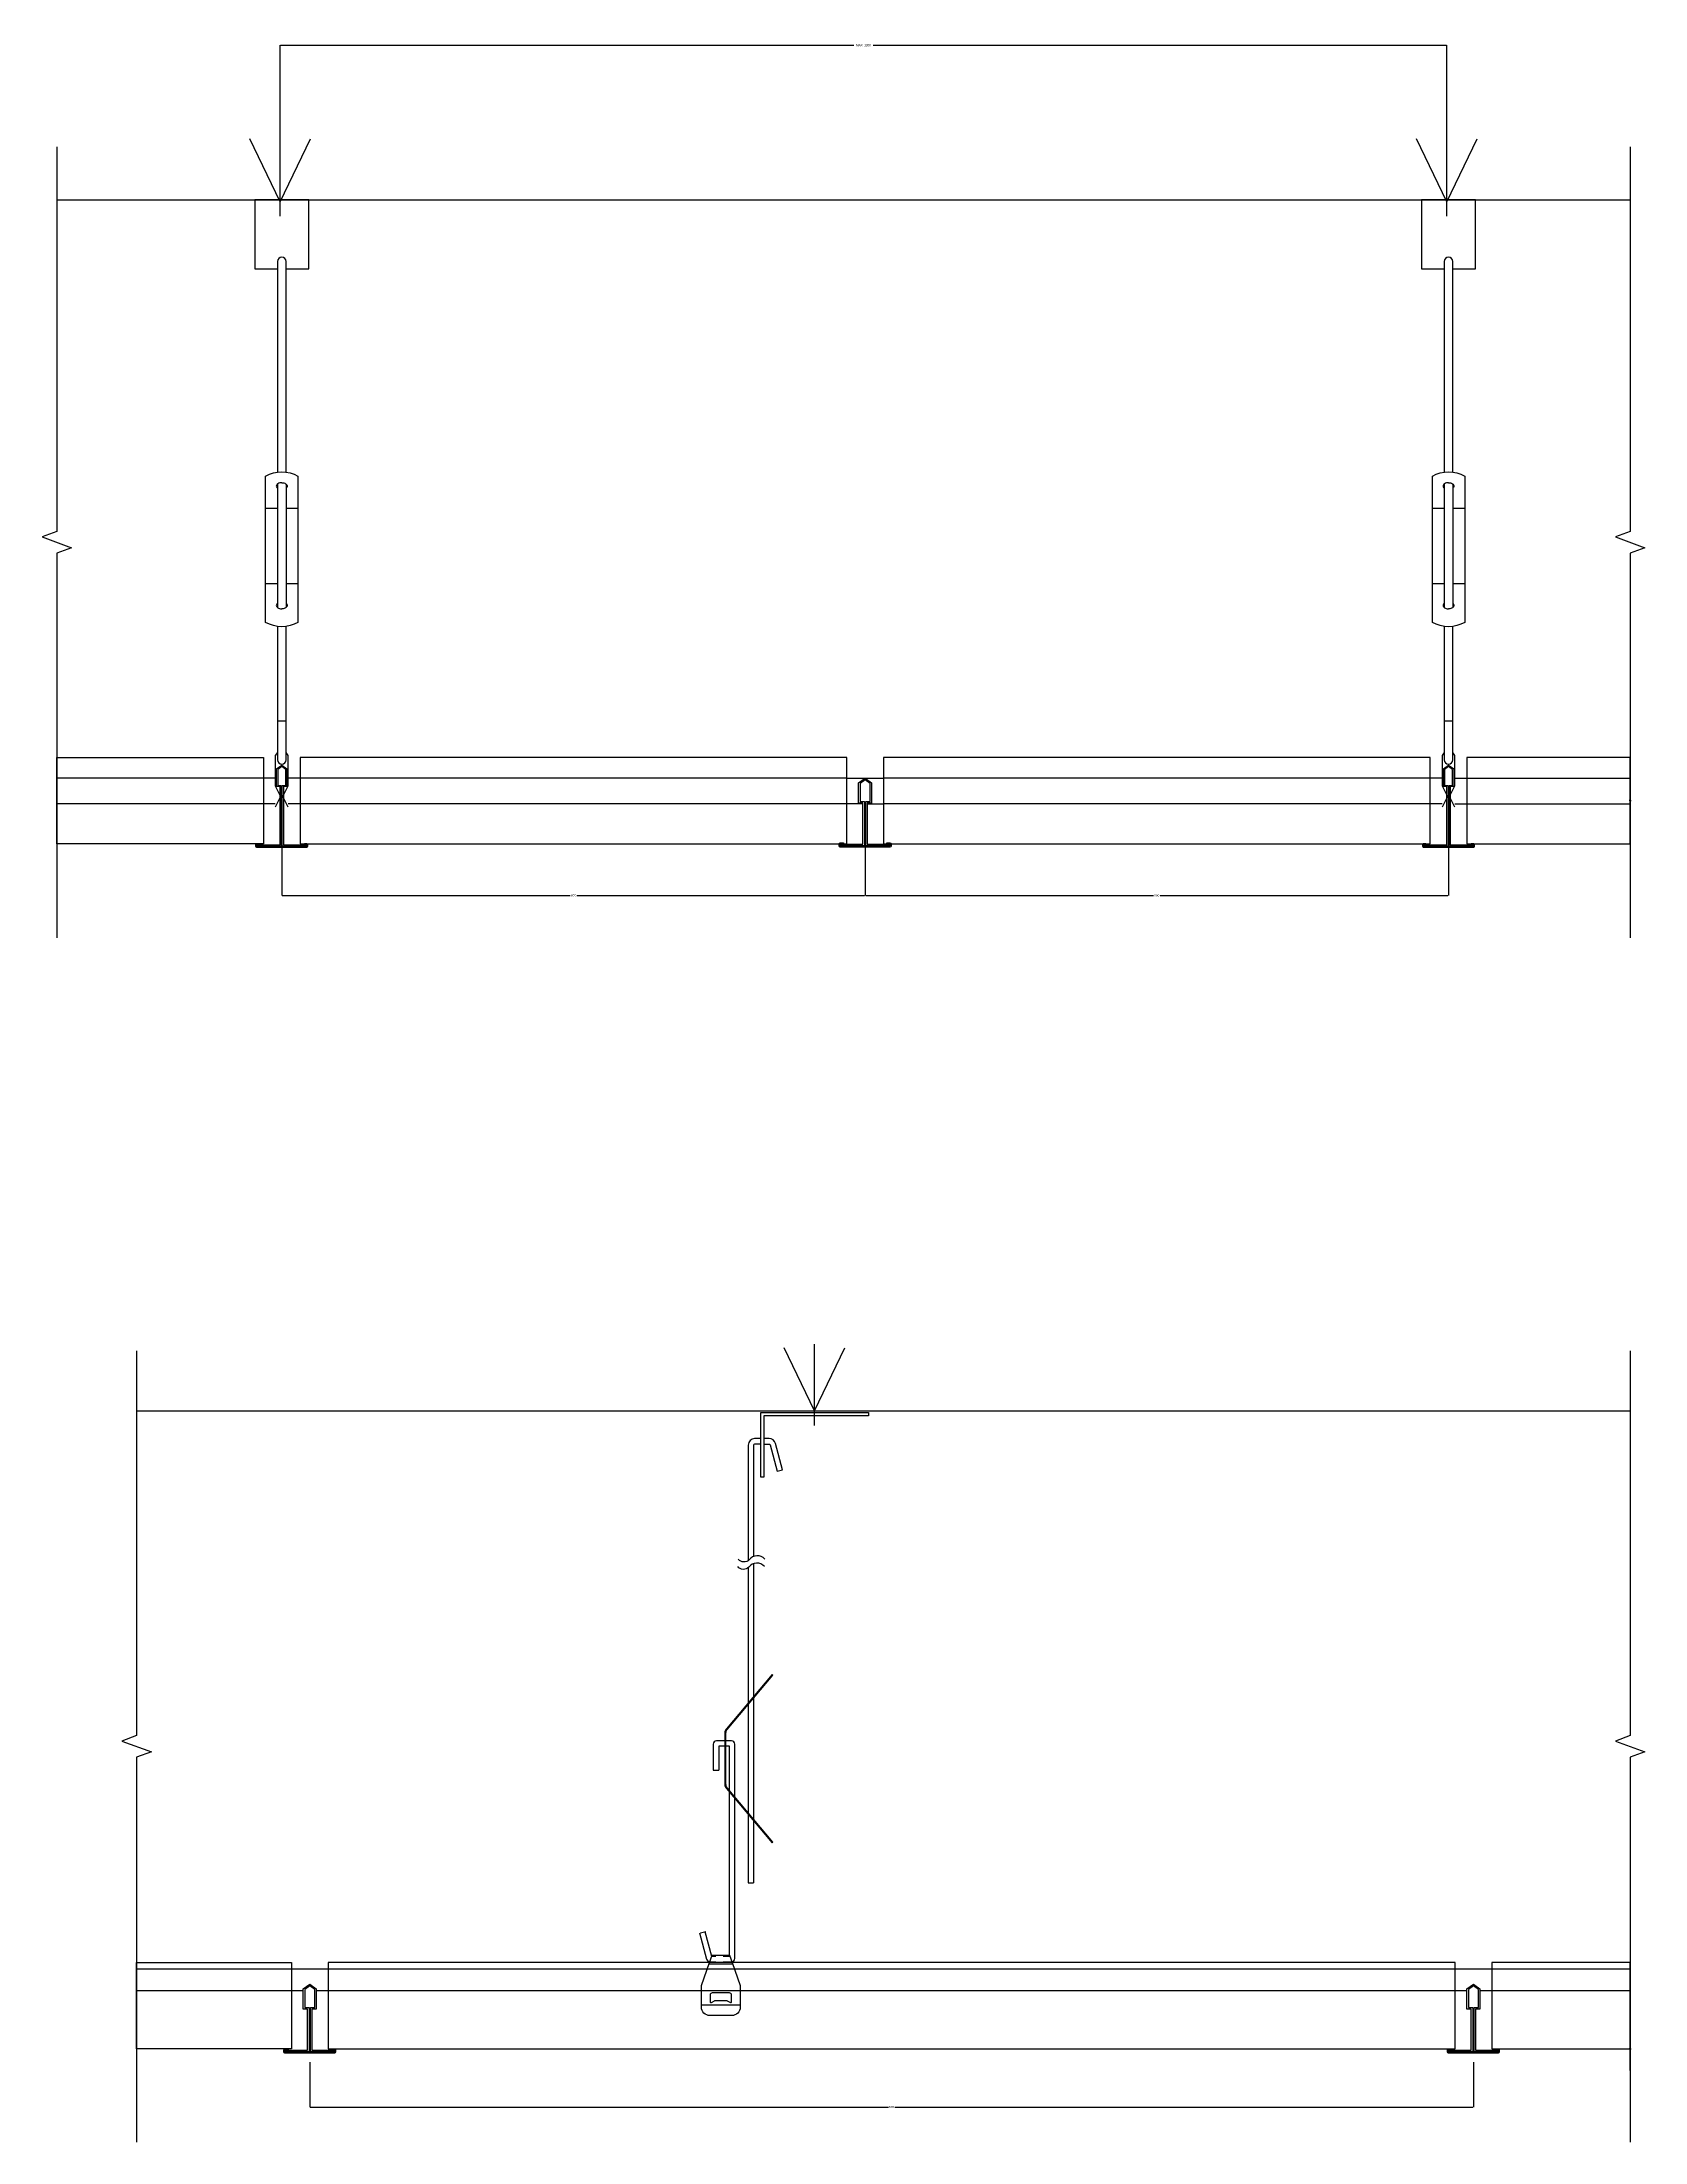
# Model space of a CAD drawing. Header units: metres. Extents: x 33 to 776, y 136 to 1110.
import ezdxf

# ---------------------------------------------------------------- set-up
doc = ezdxf.new("R2010")
doc.units = ezdxf.units.M
for name, color, linetype in [('CEIL', 8, 'Continuous'), ('DIM', 1, 'Continuous'), ('GRID', 2, 'Continuous'), ('OBJ', 3, 'Continuous'), ('PROFILE', 3, 'Continuous'), ('SCREW', 2, 'Continuous'), ('STR', 5, 'Continuous'), ('TILE', 2, 'Continuous')]:
    doc.layers.add(name, color=color, linetype=linetype)
doc.dimstyles.get("Standard").update_dxf_attribs({"dimtxt": 2.5, "dimasz": 2.5, "dimexe": 1.25, "dimexo": 0.625, "dimtad": 1, "dimcen": 2.5, "dimazin": 3, "dimtfac": 1, "dimtmove": 0, "dimatfit": 3})

# ---------------------------------------------------------------- blocks, each defined once
blk = doc.blocks.new('FIXING')
at = {"layer": 'STR'}
for points in [[(0, 0.7), (-14.07, 29.91)], [(0, -6.05), (0, 31.59)], [(0, 0.7), (14.07, 29.91)]]:
    blk.add_lwpolyline(points, dxfattribs=at)
blk = doc.blocks.new('32T')
at = {"layer": 'PROFILE'}
blk.add_lwpolyline([(3.12, -6.87), (1.12, -6.87), (1.12, -25.98), (11.53, -25.98), (11.53, -26.68), (0.42, -26.68), (0.42, -6.17), (2.42, -6.17), (2.42, 2.15), (0.12, 3.85), (-2.18, 2.15), (-2.18, -6.17), (-0.18, -6.17), (-0.18, -26.68), (-11.26, -26.68), (-11.26, -25.98), (-0.88, -25.98), (-0.88, -6.87), (-2.88, -6.87), (-2.88, 2.5), (0.12, 4.72), (3.12, 2.5)], close=True, dxfattribs=at)
blk.add_lwpolyline([(11.62, -25.38, -0.41), (12.12, -25.88), (12.12, -26.78, -0.41), (11.62, -27.28), (-11.38, -27.28, -0.41), (-11.88, -26.78), (-11.88, -25.88, -0.41), (-11.38, -25.38), (-9.88, -25.38), (-9.88, -25.88), (-11.38, -25.88), (-11.38, -26.78), (11.62, -26.78), (11.62, -25.88), (10.12, -25.88), (10.12, -25.38)], format="xyb", close=True, dxfattribs=at)
blk = doc.blocks.new('_CLOSEDFILLED')
at = {"color": 0, "linetype": 'BYBLOCK'}
blk.add_solid([(-1, 0.2), (0, 0), (-1, -0.2)], dxfattribs=at)
blk = doc.blocks.new('*D1')
for p, q in [((769.61, 778.09), (769.61, 758.09)), ((769.36, 758.09), (769.11, 758.09)), ((769.61, 738.09), (769.61, 758.09)), ((769.61, 758.09), (769.61, 758.09)), ((769.86, 758.09), (770.11, 758.09))]:
    blk.add_line(p, q)
at = {"layer": 'Defpoints'}
for p in [(769.61, 778.09), (769.61, 758.09), (769.61, 738.09)]:
    blk.add_point(p, dxfattribs=at)
at = {"layer": 'DIM', "xscale": 0.25, "yscale": 0.25}
blk.add_blockref('_CLOSEDFILLED', (769.61, 758.09), dxfattribs=at)
at = {"layer": 'DIM', "xscale": 0.25, "yscale": 0.25, "rotation": 180}
blk.add_blockref('_CLOSEDFILLED', (769.61, 758.09), dxfattribs=at)
at = {"layer": 'DIM', "insert": (769.61, 759.215), "char_height": 1, "attachment_point": 5}
blk.add_mtext('0', dxfattribs=at)
blk = doc.blocks.new('*D2')
for p, q in [((414.95, 736.57), (414.95, 714.13)), ((685.4, 736.57), (685.4, 714.13)), ((415.2, 714.13), (548.675, 714.13)), ((551.675, 714.13), (685.15, 714.13))]:
    blk.add_line(p, q)
at = {"layer": 'Defpoints'}
for p in [(414.95, 736.57), (685.4, 736.57), (414.95, 714.13)]:
    blk.add_point(p, dxfattribs=at)
at = {"layer": 'DIM', "xscale": 0.25, "yscale": 0.25, "rotation": 180}
blk.add_blockref('_CLOSEDFILLED', (414.95, 714.13), dxfattribs=at)
at = {"layer": 'DIM', "xscale": 0.25, "yscale": 0.25}
blk.add_blockref('_CLOSEDFILLED', (685.4, 714.13), dxfattribs=at)
at = {"layer": 'DIM', "insert": (550.175, 714.13), "char_height": 1, "attachment_point": 5}
blk.add_mtext('600', dxfattribs=at)
blk = doc.blocks.new('*D3')
for p, q in [((144.5, 736.57), (144.5, 714.13)), ((414.95, 736.57), (414.95, 714.13)), ((144.75, 714.13), (278.225, 714.13)), ((281.225, 714.13), (414.7, 714.13))]:
    blk.add_line(p, q)
at = {"layer": 'Defpoints'}
for p in [(144.5, 736.57), (414.95, 736.57), (144.5, 714.13)]:
    blk.add_point(p, dxfattribs=at)
at = {"layer": 'DIM', "xscale": 0.25, "yscale": 0.25, "rotation": 180}
blk.add_blockref('_CLOSEDFILLED', (144.5, 714.13), dxfattribs=at)
at = {"layer": 'DIM', "xscale": 0.25, "yscale": 0.25}
blk.add_blockref('_CLOSEDFILLED', (414.95, 714.13), dxfattribs=at)
at = {"layer": 'DIM', "insert": (279.725, 714.13), "char_height": 1, "attachment_point": 5}
blk.add_mtext('600', dxfattribs=at)
blk = doc.blocks.new('*D4')
for p, q in [((143.75, 1066.64), (143.75, 1108.3)), ((144, 1108.3), (409.7, 1108.3)), ((418.7, 1108.3), (684.4, 1108.3)), ((684.65, 1066.64), (684.65, 1108.3))]:
    blk.add_line(p, q)
at = {"layer": 'Defpoints'}
for p in [(143.75, 1108.3), (143.75, 1066.64), (684.65, 1066.64)]:
    blk.add_point(p, dxfattribs=at)
at = {"layer": 'DIM', "xscale": 0.25, "yscale": 0.25, "rotation": 180}
blk.add_blockref('_CLOSEDFILLED', (143.75, 1108.3), dxfattribs=at)
at = {"layer": 'DIM', "xscale": 0.25, "yscale": 0.25}
blk.add_blockref('_CLOSEDFILLED', (684.65, 1108.3), dxfattribs=at)
at = {"layer": 'DIM', "insert": (414.2, 1108.3), "char_height": 1, "attachment_point": 5}
blk.add_mtext('MAX. 1200', dxfattribs=at)
blk = doc.blocks.new('*D5')
for p, q in [((769.61, 189.44), (769.61, 179.44)), ((769.36, 179.44), (769.11, 179.44)), ((769.61, 169.44), (769.61, 179.44)), ((769.61, 179.44), (769.61, 179.44)), ((769.86, 179.44), (770.11, 179.44))]:
    blk.add_line(p, q)
at = {"layer": 'Defpoints'}
for p in [(769.61, 189.44), (769.61, 179.44), (769.61, 169.44)]:
    blk.add_point(p, dxfattribs=at)
at = {"layer": 'DIM', "xscale": 0.25, "yscale": 0.25}
blk.add_blockref('_CLOSEDFILLED', (769.61, 179.44), dxfattribs=at)
at = {"layer": 'DIM', "xscale": 0.25, "yscale": 0.25, "rotation": 180}
blk.add_blockref('_CLOSEDFILLED', (769.61, 179.44), dxfattribs=at)
at = {"layer": 'DIM', "insert": (769.61, 180.565), "char_height": 1, "attachment_point": 5}
blk.add_mtext('0', dxfattribs=at)
blk = doc.blocks.new('*D6')
for p, q in [((157.48, 173.23), (157.48, 152.44)), ((696.93, 173.23), (696.93, 152.44)), ((157.73, 152.44), (425.705, 152.44)), ((428.705, 152.44), (696.68, 152.44))]:
    blk.add_line(p, q)
at = {"layer": 'Defpoints'}
for p in [(157.48, 173.23), (696.93, 173.23), (157.48, 152.44)]:
    blk.add_point(p, dxfattribs=at)
at = {"layer": 'DIM', "xscale": 0.25, "yscale": 0.25, "rotation": 180}
blk.add_blockref('_CLOSEDFILLED', (157.48, 152.44), dxfattribs=at)
at = {"layer": 'DIM', "xscale": 0.25, "yscale": 0.25}
blk.add_blockref('_CLOSEDFILLED', (696.93, 152.44), dxfattribs=at)
at = {"layer": 'DIM', "insert": (427.205, 152.44), "char_height": 1, "attachment_point": 5}
blk.add_mtext('600', dxfattribs=at)

msp = doc.modelspace()

# ---------------------------------------------------------------- linework, layer by layer
for points in [[(142.5, 780.34), (141.5, 779.01), (141.5, 765.01), (144, 760.01), (141.5, 755.01)], [(147.5, 755.01), (145, 760.01), (147.5, 765.01), (147.5, 779.01), (146.5, 780.34)], [(683.4, 780.34), (682.4, 779.01), (682.4, 765.01), (684.9, 760.01), (682.4, 755.01)], [(688.4, 755.01), (685.9, 760.01), (688.4, 765.01), (688.4, 779.01), (687.4, 780.34)]]:
    msp.add_lwpolyline(points)
msp.add_lwpolyline([(148.98, 206.34), (148.98, 206.34), (148.98, 206.34), (148.98, 206.34)], close=True)
at = {"layer": 'CEIL'}
for points in [[(136, 738.09), (40.22, 738.09), (40.22, 778.09), (136, 778.09)], [(153, 738.09), (406.45, 738.09), (406.45, 778.09), (153, 778.09)], [(423.45, 738.09), (676.9, 738.09), (676.9, 778.09), (423.45, 778.09)], [(693.9, 738.09), (769.61, 738.09), (769.61, 778.09), (693.9, 778.09)], [(148.98, 179.44), (77.22, 179.44), (77.22, 219.44), (148.98, 219.44)], [(165.98, 179.44), (688.43, 179.44), (688.43, 219.44), (165.98, 219.44)], [(705.43, 179.44), (769.61, 179.44), (769.61, 219.44), (705.43, 219.44)]]:
    msp.add_lwpolyline(points, close=True, dxfattribs=at)
at = {"layer": 'DIM'}
for points in [[(40.22, 1061.26), (40.22, 882.86), (33.36, 880.36), (47.09, 875.36), (40.22, 872.86), (40.22, 694.46)], [(769.61, 1061.26), (769.61, 882.86), (762.74, 880.36), (776.48, 875.36), (769.61, 872.86), (769.61, 694.46)], [(77.22, 503.04), (77.22, 324.64), (70.35, 322.14), (84.09, 317.14), (77.22, 314.64), (77.22, 136.24)], [(769.61, 503.04), (769.61, 324.64), (762.74, 322.14), (776.48, 317.14), (769.61, 314.64), (769.61, 136.24)]]:
    msp.add_lwpolyline(points, dxfattribs=at)
at = {"layer": 'GRID'}
for p, q in [((142.5, 1007.99), (142.5, 910.36)), ((146.5, 910.36), (146.5, 1007.99)), ((683.4, 1007.99), (683.4, 910.36)), ((687.4, 910.36), (687.4, 1007.99)), ((142.5, 904.86), (142.5, 847.62)), ((146.5, 904.86), (146.5, 847.62)), ((683.4, 904.86), (683.4, 847.62)), ((687.4, 904.86), (687.4, 847.62)), ((137, 893.75), (142.5, 893.75)), ((146.5, 893.75), (152, 893.75)), ((677.9, 893.75), (683.4, 893.75)), ((687.4, 893.75), (692.9, 893.75)), ((137, 858.75), (142.5, 858.75)), ((146.5, 858.75), (152, 858.75)), ((677.9, 858.75), (683.4, 858.75)), ((687.4, 858.75), (692.9, 858.75)), ((146.5, 794.91), (142.5, 794.91)), ((687.4, 794.91), (683.4, 794.91)), ((136, 768.57), (40.22, 768.57)), ((141.5, 768.57), (136, 768.57)), ((153, 768.57), (147.5, 768.57)), ((406.45, 768.57), (153, 768.57)), ((406.45, 768.57), (423.45, 768.57)), ((676.9, 768.57), (423.45, 768.57)), ((682.4, 768.57), (676.9, 768.57)), ((688.4, 768.57), (693.9, 768.57)), ((693.9, 768.57), (769.61, 768.57)), ((136, 756.57), (40.22, 756.57)), ((141.5, 756.57), (136, 756.57)), ((153, 756.57), (147.5, 756.57)), ((406.45, 756.57), (153, 756.57)), ((413.95, 756.57), (406.45, 756.57)), ((415.95, 756.57), (423.45, 756.57)), ((676.9, 756.57), (423.45, 756.57)), ((682.4, 756.57), (676.9, 756.57)), ((688.4, 756.57), (693.9, 756.57)), ((693.9, 756.57), (769.61, 756.57)), ((148.98, 216.34), (77.22, 216.34)), ((165.98, 216.34), (148.98, 216.34)), ((688.43, 216.34), (165.98, 216.34)), ((705.43, 216.34), (688.43, 216.34)), ((769.61, 216.34), (705.43, 216.34)), ((148.98, 206.34), (77.22, 206.34)), ((154.48, 206.34), (148.98, 206.34)), ((165.98, 206.34), (160.48, 206.34)), ((688.43, 206.34), (165.98, 206.34)), ((693.93, 206.34), (688.43, 206.34)), ((705.43, 206.34), (699.93, 206.34)), ((769.61, 206.34), (705.43, 206.34))]:
    msp.add_line(p, q, dxfattribs=at)
for points in [[(137, 908.5, -0.27), (152, 908.5), (152, 840.75, -0.27), (137, 840.75), (137, 908.46)], [(144.5, 905.41, 0.19), (142.68, 905.01, 0.11), (142.15, 904.45, 0.14), (141.98, 903.87, 0.14), (142.15, 903.3, 0.07), (142.5, 902.89, 0.08)], [(144.5, 905.41, -0.19), (146.31, 905.01, -0.11), (146.85, 904.45, -0.14), (147.01, 903.87, -0.14), (146.85, 903.3, -0.07), (146.5, 902.89, -0.08)], [(677.9, 908.5, -0.27), (692.9, 908.5), (692.9, 840.75, -0.27), (677.9, 840.75), (677.9, 908.46)], [(685.4, 905.41, 0.19), (683.58, 905.01, 0.11), (683.04, 904.45, 0.14), (682.88, 903.87, 0.14), (683.04, 903.3, 0.07), (683.4, 902.89, 0.08)], [(685.4, 905.41, -0.19), (687.21, 905.01, -0.11), (687.75, 904.45, -0.14), (687.91, 903.87, -0.14), (687.75, 903.3, -0.07), (687.4, 902.89, -0.08)], [(142.5, 849.6, 0.07), (142.15, 849.19, 0.14), (141.98, 848.61, 0.14), (142.15, 848.04, 0.11), (142.68, 847.48, 0.08), (143.43, 847.14, 0.07), (144.38, 847.01, 0.01), (144.5, 847.01, 0.08)], [(146.5, 849.6, -0.07), (146.85, 849.19, -0.14), (147.01, 848.61, -0.14), (146.85, 848.04, -0.11), (146.31, 847.48, -0.08), (145.57, 847.14, -0.07), (144.61, 847.01, -0.01), (144.5, 847.01, -0.08)], [(683.4, 849.6, 0.07), (683.04, 849.19, 0.14), (682.88, 848.61, 0.14), (683.04, 848.04, 0.11), (683.58, 847.48, 0.08), (684.33, 847.14, 0.07), (685.28, 847.01, 0.01), (685.4, 847.01, 0.08)], [(687.4, 849.6, -0.07), (687.75, 849.19, -0.14), (687.91, 848.61, -0.14), (687.75, 848.04, -0.11), (687.21, 847.48, -0.08), (686.47, 847.14, -0.07), (685.51, 847.01, -0.01), (685.4, 847.01, -0.08)], [(142.5, 838.88), (142.5, 777.02, 1), (146.5, 777.02), (146.5, 838.88)], [(683.4, 838.88), (683.4, 777.02, 1), (687.4, 777.02), (687.4, 838.88)]]:
    msp.add_lwpolyline(points, format="xyb", dxfattribs=at)
for centre in [(144.5, 1007.99), (685.4, 1007.99)]:
    msp.add_arc(centre, 2, 0, 180, dxfattribs=at)
at = {"layer": 'OBJ'}
for points in [[(146.5, 1004.63), (157, 1004.63), (157, 1036.69), (132, 1036.69), (132, 1004.63), (142.5, 1004.63)], [(687.4, 1004.63), (697.9, 1004.63), (697.9, 1036.69), (672.9, 1036.69), (672.9, 1004.63), (683.4, 1004.63)]]:
    msp.add_lwpolyline(points, dxfattribs=at)
msp.add_lwpolyline([(368.04, 444.46), (366.54, 444.46), (366.54, 474.46), (416.54, 474.46), (416.54, 472.96), (368.04, 472.96)], close=True, dxfattribs=at)
at = {"layer": 'PROFILE'}
for p, q in [((342.63, 218.83), (353.49, 218.83)), ((339.06, 199.83), (357.06, 199.83))]:
    msp.add_line(p, q, dxfattribs=at)
for points in [[(146.9, 764.57), (145.3, 764.57), (145.3, 737.61), (156.1, 737.61), (156.1, 737.05), (144.74, 737.05), (144.74, 765.13), (146.34, 765.13), (146.34, 772.51), (144.5, 773.87), (142.66, 772.51), (142.66, 765.13), (144.26, 765.13), (144.26, 737.05), (132.86, 737.05), (132.86, 737.61), (143.7, 737.61), (143.7, 764.57), (142.1, 764.57), (142.1, 772.79), (144.5, 774.57), (146.9, 772.79)], [(687.8, 764.57), (686.2, 764.57), (686.2, 737.61), (697, 737.61), (697, 737.05), (685.64, 737.05), (685.64, 765.13), (687.24, 765.13), (687.24, 772.51), (685.4, 773.87), (683.56, 772.51), (683.56, 765.13), (685.16, 765.13), (685.16, 737.05), (673.76, 737.05), (673.76, 737.61), (684.6, 737.61), (684.6, 764.57), (683, 764.57), (683, 772.79), (685.4, 774.57), (687.8, 772.79)]]:
    msp.add_lwpolyline(points, close=True, dxfattribs=at)
for points in [[(132.8, 736.97), (132.8, 737.69), (134, 737.69), (134, 738.09), (132.8, 738.09, 0.41), (132.4, 737.69), (132.4, 736.97, 0.41), (132.8, 736.57), (156.2, 736.57, 0.41), (156.6, 736.97), (156.6, 737.69, 0.41), (156.2, 738.09), (155, 738.09), (155, 737.69), (156.2, 737.69), (156.2, 736.97)], [(673.7, 736.97), (673.7, 737.69), (674.9, 737.69), (674.9, 738.09), (673.7, 738.09, 0.41), (673.3, 737.69), (673.3, 736.97, 0.41), (673.7, 736.57), (697.1, 736.57, 0.41), (697.5, 736.97), (697.5, 737.69, 0.41), (697.1, 738.09), (695.9, 738.09), (695.9, 737.69), (697.1, 737.69), (697.1, 736.97)], [(353.06, 204.33, 0.41), (352.06, 205.33), (344.06, 205.33, 0.41), (343.06, 204.33), (343.06, 201.23, 0.58), (343.65, 200.89), (345.06, 201.7, -0.13), (345.56, 201.83), (350.56, 201.83, -0.13), (351.06, 201.7), (352.47, 200.89, 0.58), (353.06, 201.23)]]:
    msp.add_lwpolyline(points, format="xyb", close=True, dxfattribs=at)
msp.add_lwpolyline([(353.27, 219.44), (357.06, 208.83), (357.06, 198.83, -0.41), (353.06, 194.83), (343.06, 194.83, -0.41), (339.06, 198.83), (339.06, 208.83), (342.85, 219.44)], format="xyb", dxfattribs=at)
for points in [[(342.85, 219.44), (344.06, 222.83), (352.06, 222.83)], [(352.06, 222.83), (353.27, 219.44)]]:
    msp.add_lwpolyline(points, dxfattribs=at)
at = {"layer": 'SCREW'}
for p, q in [((344.56, 308.67), (347.06, 308.67)), ((360.72, 256.34), (363.22, 256.34)), ((338.69, 233.21), (341.1, 233.86))]:
    msp.add_line(p, q, dxfattribs=at)
for points in [[(366.54, 462.32), (363.72, 462.32, 0.41), (360.72, 459.32), (360.72, 405.73)], [(366.54, 459.82), (363.72, 459.82, 0.41), (363.22, 459.32), (363.22, 407.68)], [(368.04, 459.82), (370.42, 459.82, -0.34), (370.9, 459.45), (374.19, 447.18), (376.61, 447.83), (373.32, 460.1, 0.34), (370.42, 462.32), (368.04, 462.32)], [(349.19, 219.83), (353.06, 219.83, 0.41), (354.56, 221.33), (354.56, 320.67, 0.41), (353.06, 322.17), (346.06, 322.17, 0.41), (344.56, 320.67), (344.56, 308.67)], [(338.19, 233.21), (341.48, 220.94, 0.34), (342.93, 219.83), (345.76, 219.83)]]:
    msp.add_lwpolyline(points, format="xyb", dxfattribs=at)
for points in [[(360.72, 402.48), (360.72, 256.34)], [(363.22, 404.35), (363.22, 256.34)], [(349.19, 222.33), (352.06, 222.33), (352.06, 319.67), (347.06, 319.67), (347.06, 308.67)], [(340.6, 233.86), (343.69, 222.33), (345.76, 222.33)]]:
    msp.add_lwpolyline(points, dxfattribs=at)
msp.add_lwpolyline([(371.78, 274.95), (372.16, 275.27), (351.01, 300.48, -0.18), (350.42, 302.09), (350.42, 325.9, -0.18), (351.01, 327.51), (372.16, 352.72), (371.78, 353.04), (350.62, 327.83, 0.18), (349.92, 325.9), (349.92, 302.09, 0.18), (350.62, 300.16)], format="xyb", close=True, dxfattribs=at)
at = {"layer": 'STR'}
for p, q in [((40.22, 1036.69), (769.61, 1036.69)), ((77.22, 475.16), (769.61, 475.16))]:
    msp.add_line(p, q, dxfattribs=at)
at = {"layer": 'TILE'}
for points in [[(368.27, 403.03, 0.47), (361.01, 402.75, -0.45), (355.92, 402.97)], [(368.5, 406.45, 0.47), (361.23, 406.16, -0.45), (356.15, 406.39)]]:
    msp.add_lwpolyline(points, format="xyb", dxfattribs=at)

# ---------------------------------------------------------------- block references
for name, p in [('FIXING', (143.75, 1035.05)), ('FIXING', (684.65, 1035.05)), ('32T', (414.83, 763.85)), ('FIXING', (391.54, 474.46))]:
    msp.add_blockref(name, p)
at = {"layer": 'DIM'}
for p in [(157.37, 204.76), (696.82, 204.76)]:
    msp.add_blockref('32T', p, dxfattribs=at)

# ---------------------------------------------------------------- dimensions: what is measured, and where the dimension line sits
for base, p1, p2, text, picture, middle in [((143.75, 1108.3), (143.75, 1066.64), (684.65, 1066.64), 'MAX. 1200', '*D4', (414.2, 1108.3)), ((144.5, 714.13), (144.5, 736.57), (414.95, 736.57), '600', '*D3', (279.725, 714.13)), ((414.95, 714.13), (414.95, 736.57), (685.4, 736.57), '600', '*D2', (550.175, 714.13)), ((157.48, 152.44), (157.48, 173.23), (696.93, 173.23), '600', '*D6', (427.205, 152.44))]:
    dim = msp.add_linear_dim(base=base, p1=p1, p2=p2, text=text, dimstyle='Standard', dxfattribs=at)
    dim.commit()
    dim.dimension.update_dxf_attribs({"geometry": picture, "text_midpoint": middle})
for base, p1, p2, picture, middle in [((769.61, 758.09), (769.61, 738.09), (769.61, 778.09), '*D1', (769.61, 759.215)), ((769.61, 179.44), (769.61, 169.44), (769.61, 189.44), '*D5', (769.61, 180.565))]:
    dim = msp.add_linear_dim(base=base, p1=p1, p2=p2, dimstyle='Standard', dxfattribs=at)
    dim.commit()
    dim.dimension.update_dxf_attribs({"geometry": picture, "text_midpoint": middle})

doc.saveas('drawing.dxf')
